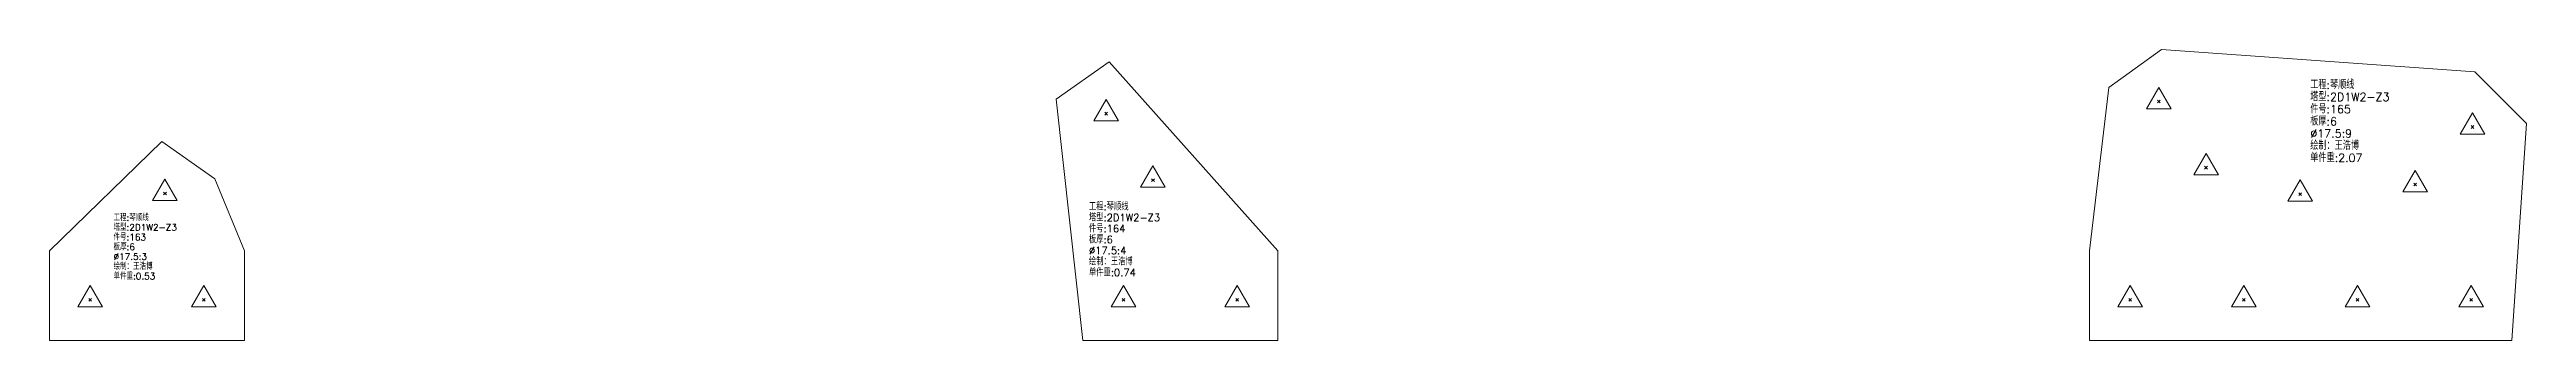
# Model space of a CAD drawing. Extents: x -580 to 8755, y 0 to 14723.
# Drawn here: x 0 to 1525, y 12885 to 13064 of the extents above; entities that cross this region are included whole.
import ezdxf
from ezdxf.enums import TextEntityAlignment as Align

# ---------------------------------------------------------------- set-up
doc = ezdxf.new("R2010")
doc.units = 0
doc.header["$MEASUREMENT"] = 0
doc.layers.add('1', color=7, linetype='CONTINUOUS', lineweight=25)
doc.styles.get("Standard").update_dxf_attribs({"font": 'simplex.shx', "width": 0.7, "height": 3, "bigfont": 'gbhzfs.shx'})

msp = doc.modelspace()

# ---------------------------------------------------------------- texts
at = {"layer": '1', "color": 7, "linetype": 'Continuous', "lineweight": 18}
for s, height, p in [('工程:琴顺线', 5, (1392.34665, 13038.64158)), ('件号:165', 5, (1392.34665, 13023.64158)), ('塔型:2D1W2-Z3', 5, (1392.34665, 13031.14158)), ('板厚:6', 5, (1392.34665, 13016.14158)), ('%%c17.5:9', 5, (1392.34665, 13008.64158)), ('绘制：王浩博', 5, (1392.34665, 13001.14158)), ('单件重:2.07', 5, (1392.34665, 12993.64158)), ('工程:琴顺线', 4.5, (640.11687, 12964.0611)), ('塔型:2D1W2-Z3', 4, (39.42341, 12951.70842)), ('工程:琴顺线', 4, (39.42341, 12957.70842)), ('件号:164', 4.5, (640.11687, 12950.5611)), ('塔型:2D1W2-Z3', 4.5, (640.11687, 12957.3111)), ('件号:163', 4, (39.42341, 12945.70842)), ('板厚:6', 4, (39.42341, 12939.70842)), ('%%c17.5:3', 4, (39.42341, 12933.70842)), ('板厚:6', 4.5, (640.11687, 12943.8111)), ('绘制：王浩博', 4.5, (640.11687, 12930.3111)), ('%%c17.5:4', 4.5, (640.11687, 12937.0611)), ('绘制：王浩博', 4, (39.42341, 12927.70842)), ('单件重:0.53', 4, (39.42341, 12921.70842)), ('单件重:0.74', 4.5, (640.11687, 12923.5611))]:
    msp.add_text(s, height=height, dxfattribs=at).set_placement(p, align=Align.BOTTOM_LEFT)

# ---------------------------------------------------------------- linework, layer by layer
at = {"layer": '1', "color": 7, "linetype": 'Continuous', "lineweight": 18}
for p, q in [((1300.70854, 13064.26884), (1268.19783, 13040.96533)), ((1493.5856, 13050.57953), (1300.70854, 13064.26884)), ((652.6948, 13056.77104), (620, 13033.72651)), ((756.40607, 12940.38274), (652.6948, 13056.77104)), ((1525.47872, 13018.85382), (1493.5856, 13050.57953)), ((620, 13033.72651), (636.40607, 12885.38274)), ((1268.19783, 13040.96533), (1256.40608, 12940.38274)), ((1516.40608, 12885.38274), (1525.47872, 13018.85382)), ((69.14449, 13007.72885), (0, 12940.38274)), ((101.83928, 12984.68432), (69.14449, 13007.72885)), ((120, 12940.38274), (101.83928, 12984.68432)), ((0, 12940.38274), (0, 12885.38274)), ((120, 12885.38274), (120, 12940.38274)), ((756.40607, 12885.38274), (756.40607, 12940.38274)), ((1256.40608, 12940.38274), (1256.40608, 12885.38274)), ((0, 12885.38274), (120, 12885.38274)), ((636.40607, 12885.38274), (756.40607, 12885.38274)), ((1256.40608, 12885.38274), (1516.40608, 12885.38274))]:
    msp.add_line(p, q, dxfattribs=at)
at = {"layer": '1', "color": 7, "linetype": 'Continuous', "lineweight": 13}
for p, q in [((650.75023, 13033.56453), (643.17273, 13020.43953)), ((658.32773, 13020.43953), (650.75023, 13033.56453)), ((1299.01789, 13041.04789), (1291.44039, 13027.92289)), ((1291.44039, 13027.92289), (1306.59539, 13027.92289)), ((1298.14289, 13031.42289), (1299.89289, 13033.17289)), ((1299.89289, 13031.42289), (1298.14289, 13033.17289)), ((1306.59539, 13027.92289), (1299.01789, 13041.04789)), ((643.17273, 13020.43953), (658.32773, 13020.43953)), ((649.87523, 13023.93953), (651.62523, 13025.68953)), ((651.62523, 13023.93953), (649.87523, 13025.68953)), ((1492.24967, 13025.40728), (1484.67217, 13012.28228)), ((1491.37467, 13015.78228), (1493.12467, 13017.53228)), ((1493.12467, 13015.78228), (1491.37467, 13017.53228)), ((1499.82717, 13012.28228), (1492.24967, 13025.40728)), ((1328.14729, 13000.40951), (1320.56979, 12987.28451)), ((1335.72479, 12987.28451), (1328.14729, 13000.40951)), ((1484.67217, 13012.28228), (1499.82717, 13012.28228)), ((71.08906, 12984.52233), (63.51156, 12971.39733)), ((78.66656, 12971.39733), (71.08906, 12984.52233)), ((679.55589, 12992.69603), (671.97839, 12979.57103)), ((678.68089, 12983.07103), (680.43089, 12984.82103)), ((680.43089, 12983.07103), (678.68089, 12984.82103)), ((687.13339, 12979.57103), (679.55589, 12992.69603)), ((1320.56979, 12987.28451), (1335.72479, 12987.28451)), ((1327.27229, 12990.78451), (1329.02229, 12992.53451)), ((1329.02229, 12990.78451), (1327.27229, 12992.53451)), ((1386.14791, 12984.13223), (1378.57041, 12971.00723)), ((1393.72541, 12971.00723), (1386.14791, 12984.13223)), ((1456.97599, 12989.99347), (1449.39849, 12976.86847)), ((1456.10099, 12980.36847), (1457.85099, 12982.11847)), ((1457.85099, 12980.36847), (1456.10099, 12982.11847)), ((1464.55349, 12976.86847), (1456.97599, 12989.99347)), ((63.51156, 12971.39733), (78.66656, 12971.39733)), ((70.21406, 12974.89733), (71.96406, 12976.64733)), ((71.96406, 12974.89733), (70.21406, 12976.64733)), ((671.97839, 12979.57103), (687.13339, 12979.57103)), ((1378.57041, 12971.00723), (1393.72541, 12971.00723)), ((1385.27291, 12974.50723), (1387.02291, 12976.25723)), ((1387.02291, 12974.50723), (1385.27291, 12976.25723)), ((1449.39849, 12976.86847), (1464.55349, 12976.86847)), ((25, 12919.13274), (17.4225, 12906.00774)), ((17.4225, 12906.00774), (32.5775, 12906.00774)), ((24.125, 12909.50774), (25.875, 12911.25774)), ((25.875, 12909.50774), (24.125, 12911.25774)), ((32.5775, 12906.00774), (25, 12919.13274)), ((95, 12919.13274), (87.4225, 12906.00774)), ((87.4225, 12906.00774), (102.5775, 12906.00774)), ((94.125, 12909.50774), (95.875, 12911.25774)), ((95.875, 12909.50774), (94.125, 12911.25774)), ((102.5775, 12906.00774), (95, 12919.13274)), ((661.40607, 12919.13274), (653.82858, 12906.00774)), ((653.82858, 12906.00774), (668.98357, 12906.00774)), ((660.53107, 12909.50774), (662.28107, 12911.25774)), ((662.28107, 12909.50774), (660.53107, 12911.25774)), ((668.98357, 12906.00774), (661.40607, 12919.13274)), ((731.40607, 12919.13274), (723.82858, 12906.00774)), ((723.82858, 12906.00774), (738.98357, 12906.00774)), ((730.53107, 12909.50774), (732.28107, 12911.25774)), ((732.28107, 12909.50774), (730.53107, 12911.25774)), ((738.98357, 12906.00774), (731.40607, 12919.13274)), ((1281.40608, 12919.13274), (1273.82858, 12906.00774)), ((1273.82858, 12906.00774), (1288.98357, 12906.00774)), ((1280.53108, 12909.50774), (1282.28108, 12911.25774)), ((1282.28108, 12909.50774), (1280.53108, 12911.25774)), ((1288.98357, 12906.00774), (1281.40608, 12919.13274)), ((1351.40608, 12919.13274), (1343.82858, 12906.00774)), ((1343.82858, 12906.00774), (1358.98357, 12906.00774)), ((1350.53108, 12909.50774), (1352.28108, 12911.25774)), ((1352.28108, 12909.50774), (1350.53108, 12911.25774)), ((1358.98357, 12906.00774), (1351.40608, 12919.13274)), ((1421.40608, 12919.13274), (1413.82858, 12906.00774)), ((1413.82858, 12906.00774), (1428.98357, 12906.00774)), ((1420.53108, 12909.50774), (1422.28108, 12911.25774)), ((1422.28108, 12909.50774), (1420.53108, 12911.25774)), ((1428.98357, 12906.00774), (1421.40608, 12919.13274)), ((1491.40608, 12919.13274), (1483.82858, 12906.00774)), ((1483.82858, 12906.00774), (1498.98357, 12906.00774)), ((1490.53108, 12909.50774), (1492.28108, 12911.25774)), ((1492.28108, 12909.50774), (1490.53108, 12911.25774)), ((1498.98357, 12906.00774), (1491.40608, 12919.13274))]:
    msp.add_line(p, q, dxfattribs=at)

msp.set_redraw_order([(e.dxf.handle, doc.entitydb.next_handle()) for e in msp.query("TEXT MTEXT ATTDEF DIMENSION ARC_DIMENSION")])  # texts and dimensions are drawn at this point

doc.saveas('drawing.dxf')
